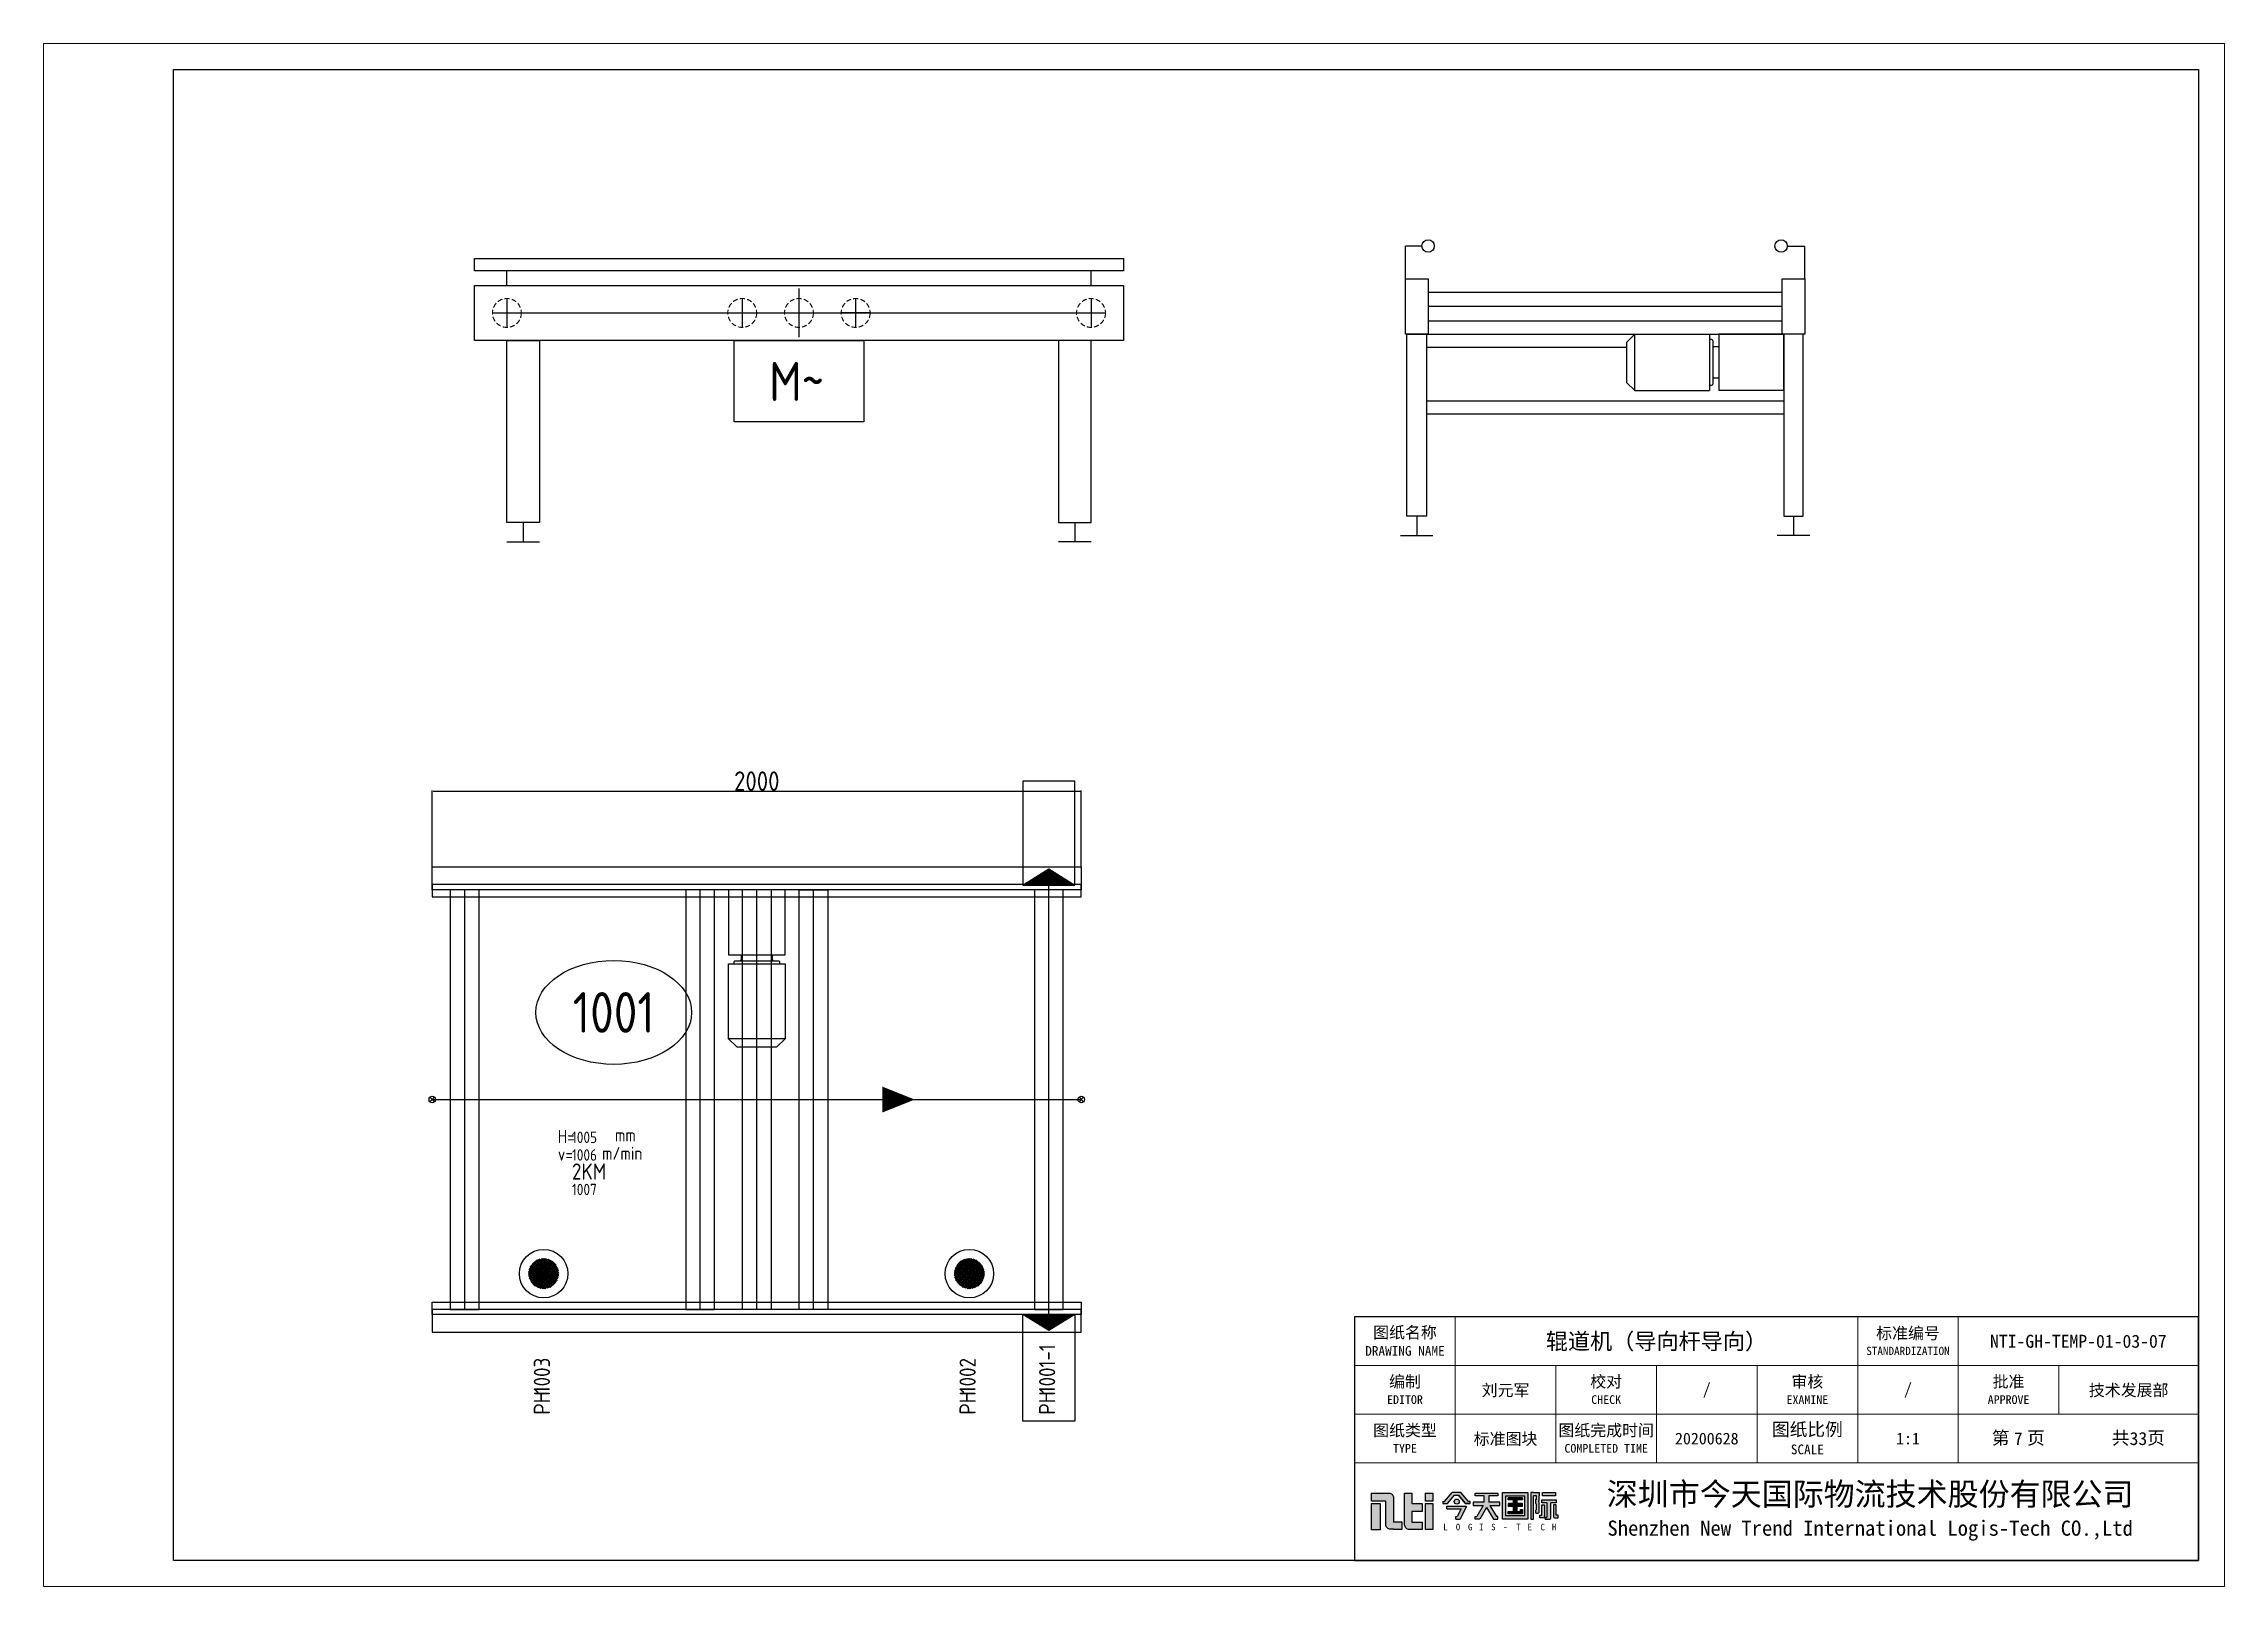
# Model space of a CAD drawing. Header units: millimetres. Extents: x 13310 to 204601, y -25828 to 2684.
# Drawn here: x 33241 to 39961, y -6820 to -2068 of the extents above; entities that cross this region are included whole.
import ezdxf
from ezdxf.enums import TextEntityAlignment as Align

# ---------------------------------------------------------------- set-up
doc = ezdxf.new("R2010")
doc.units = ezdxf.units.MM
doc.linetypes.add('DASHED', pattern=[0.75, 0.5, -0.25])
for name, color, linetype in [('NTI-功率', 6, 'Continuous'), ('NTI-电气控制', 1, 'Continuous'), ('NTI-粗实线', 7, 'Continuous'), ('NTI-编号层', 6, 'Continuous')]:
    doc.layers.add(name, color=color, linetype=linetype)
doc.layers.add('NTI-标注层', color=3, linetype='Continuous', lineweight=9)
doc.layers.add('NTI-细实线', color=7, linetype='Continuous', lineweight=9)
doc.layers.add('NTI-输送设备', color=7, linetype='Continuous', plot=False)
doc.styles.add('NTI标准图块应用文字样式', font='gbenor.shx', dxfattribs={"height": 3.5})
doc.styles.get("Standard").update_dxf_attribs({"font": 'gbenor.shx'})
doc.styles.add('标题栏', font='')
doc.styles.get('标题栏').set_extended_font_data('SimSun')
doc.dimstyles.new('ISO-25', dxfattribs={"dimtxt": 2.5, "dimasz": 2.5, "dimexe": 1.25, "dimexo": 0.625, "dimtad": 1, "dimtxsty": 'Standard', "dimcen": 2.5, "dimadec": 0, "dimazin": 0, "dimtfac": 1, "dimtmove": 0, "dimatfit": 3, "dimfxl": 1, "dimarcsym": 0})

# ---------------------------------------------------------------- blocks, each defined once
blk = doc.blocks.new('*U23')
at = {"layer": 'NTI-输送设备'}
for p, q in [((100, 320), (100, 364.5)), ((1900, 320), (1900, 364.5)), ((150, -410.5), (150, -470.5)), ((1850, -410.5), (1850, -470.5)), ((100, -470.5), (200, -470.5)), ((1900, -470.5), (1800, -470.5))]:
    blk.add_line(p, q, dxfattribs=at)
at = {"layer": 'NTI-输送设备', "color": 1, "ltscale": 20}
for p, q in [((100, 279.5), (100, 190.5)), ((825.3, 279.5), (825.3, 190.5)), ((1000, 310), (1000, 160)), ((1174.7, 279.5), (1174.7, 190.5)), ((1900, 279.5), (1900, 190.5)), ((55.5, 235), (1944.5, 235)), ((780.8, 235), (869.8, 235)), ((925, 235), (1075, 235)), ((1219.2, 235), (1130.2, 235))]:
    blk.add_line(p, q, dxfattribs=at)
at = {"layer": 'NTI-输送设备', "linetype": 'DASHED', "lineweight": 9, "ltscale": 30}
for p, q in [((55.5, 235), (55.5, 236.2)), ((1219.2, 235), (1219.2, 236.1))]:
    blk.add_line(p, q, dxfattribs=at)
at = {"layer": 'NTI-输送设备'}
for points in [[(0, 364.5), (0, 402.5), (2000, 402.5), (2000, 364.5)], [(0, 320), (2000, 320), (2000, 150), (0, 150)], [(100, 150), (200, 150), (200, -410.5), (100, -410.5)], [(800, 150), (1200, 150), (1200, -100), (800, -100)], [(1900, 150), (1800, 150), (1800, -410.5), (1900, -410.5)]]:
    blk.add_lwpolyline(points, close=True, dxfattribs=at)
at = {"layer": 'NTI-输送设备', "linetype": 'DASHED', "lineweight": 9, "ltscale": 30}
for centre in [(100, 235), (825.3, 235), (1000, 235), (1174.7, 235), (1900, 235)]:
    blk.add_circle(centre, 44.5, dxfattribs=at)
at = {"layer": 'NTI-输送设备', "color": 7, "ltscale": 4, "insert": (993.1, 24.1), "char_height": 120, "width": 1664.999, "attachment_point": 5}
blk.add_mtext('M~', dxfattribs=at)
blk = doc.blocks.new('*U26')
at = {"layer": 'NTI-输送设备'}
for p, q in [((66, 892), (15, 892)), ((15, 790.5), (15, 892)), ((1192, 892), (1246, 892)), ((1246, 790.5), (1246, 892)), ((80, 620.5), (1181, 620.5)), ((80, 580.5), (696.7, 580.5)), ((80, 415), (1181, 415)), ((80, 375), (1181, 375)), ((0, 0), (100, 0)), ((50, 60), (50, 0)), ((1261, 0), (1161, 0)), ((1211, 60), (1211, 0))]:
    blk.add_line(p, q, dxfattribs=at)
at = {"layer": 'NTI-输送设备', "color": 1}
blk.add_line((1177, 705.5), (85, 705.5), dxfattribs=at)
at = {"layer": 'NTI-输送设备', "color": 2}
for p, q in [((721.9, 620.5), (696.7, 595.3)), ((721.9, 446.5), (721.9, 620.5)), ((721.9, 620.5), (952.7, 620.5)), ((952.7, 620.5), (952.7, 446.5)), ((980.5, 620.5), (980.5, 446.5)), ((1181, 620.5), (980.5, 620.5)), ((1181, 446.5), (1181, 620.5)), ((696.7, 595.3), (696.7, 471.7)), ((958.7, 603.7), (952.7, 603.7)), ((962.3, 600.1), (962.3, 466.9)), ((980.3, 581.5), (965.9, 581.5)), ((696.7, 471.7), (721.9, 446.5)), ((965.9, 485.5), (980.3, 485.5)), ((721.9, 446.5), (952.7, 446.5)), ((952.7, 463.3), (958.7, 463.3)), ((1181, 446.5), (980.5, 446.5))]:
    blk.add_line(p, q, dxfattribs=at)
at = {"layer": 'NTI-输送设备'}
for points in [[(85, 790.5), (85, 620.5), (15, 620.5), (15, 790.5)], [(1246, 790.5), (1246, 620.5), (1176, 620.5), (1176, 790.5)], [(20, 620.5), (80, 620.5), (80, 60), (20, 60)], [(1241, 620.5), (1181, 620.5), (1181, 60), (1241, 60)]]:
    blk.add_lwpolyline(points, close=True, dxfattribs=at)
for points in [[(85, 750), (1176, 750)], [(1176, 661), (85, 661)]]:
    blk.add_lwpolyline(points, dxfattribs=at)
for centre in [(85, 892), (1173, 892)]:
    blk.add_circle(centre, 19, dxfattribs=at)
at = {"layer": 'NTI-输送设备', "color": 2}
for centre, start, end in [((958.7, 600.1), 0, 90), ((965.9, 585.1), 180, 270), ((965.9, 481.9), 90, 180), ((958.7, 466.9), 270, 0)]:
    blk.add_arc(centre, 3.6, start, end, dxfattribs=at)
blk = doc.blocks.new('图块标准图框标题栏')
h = blk.add_hatch(color=1)
h.dxf.hatch_style = 1
h.paths.add_polyline_path([(-126.08, 8.76), (-127.42, 8.76), (-127.42, 4.73), (-126.08, 4.73)])
h.paths.add_polyline_path([(-124, 9.62, 0.414214), (-124.75, 10.37), (-125.22, 10.37), (-127.41, 10.37), (-127.41, 9.11), (-125.22, 9.11), (-125.22, 5.54, 0.414214), (-124.47, 4.79), (-124, 4.79), (-122.69, 4.79), (-122.69, 5.9), (-124, 5.9)])
h.paths.add_polyline_path([(-121.17, 8.75), (-121.17, 10.37), (-122.3, 10.37), (-122.3, 5.5, 0.414214), (-121.55, 4.75), (-121.17, 4.75), (-119.6, 4.75), (-119.6, 5.89), (-121.17, 5.89), (-121.17, 7.51), (-119.6, 7.51), (-119.6, 8.75)])
h.paths.add_polyline_path([(-117.97, 8.75), (-119.09, 8.75), (-119.09, 4.75), (-117.97, 4.75)])
h.paths.add_polyline_path([(-117.97, 10.37), (-119.09, 10.37), (-119.09, 9.13), (-117.97, 9.13)])
h = blk.add_hatch(color=256)
h.dxf.hatch_style = 1
h.paths.add_polyline_path([(-113.64, 10.45), (-114.96, 10.45), (-116.14, 9.05), (-116.4, 9.05), (-116.4, 8.75), (-115.7, 8.75), (-114.6, 10.05), (-114, 10.05), (-112.9, 8.75), (-112.2, 8.75), (-112.2, 9.05), (-112.45, 9.05)])
h.paths.add_polyline_path([(-113.88, 9.05, 1), (-114.66, 9.05, 1)])
h.paths.add_polyline_path([(-112.8, 8.25), (-112.8, 8.35), (-115.8, 8.35), (-115.8, 7.95), (-113.6, 7.95), (-114.2, 6.75), (-114.4, 6.75), (-114.4, 6.35), (-113.75, 6.35)])
h.paths.add_polyline_path([(-107.63, 8.95), (-109.33, 8.95), (-109.33, 9.95), (-107.93, 9.95), (-107.93, 10.35), (-111.43, 10.35), (-111.43, 9.95), (-110.03, 9.95), (-110.03, 8.95), (-111.73, 8.95), (-111.73, 8.45), (-110.19, 8.45), (-111.19, 6.75), (-111.43, 6.75), (-111.43, 6.35), (-110.73, 6.35), (-109.68, 8.14), (-108.63, 6.35), (-107.93, 6.35), (-107.93, 6.75), (-108.16, 6.75), (-109.16, 8.45), (-107.63, 8.45)])
h.paths.add_polyline_path([(-103.33, 10.45), (-107.23, 10.45), (-107.23, 6.35), (-103.33, 6.35)])
h.paths.add_polyline_path([(-106.73, 9.95), (-103.83, 9.95), (-103.83, 6.85), (-106.73, 6.85)], flags=16)
h.paths.add_polyline_path([(-106.33, 8.75), (-105.53, 8.75), (-105.53, 9.35), (-106.33, 9.35), (-106.33, 9.65), (-104.13, 9.65), (-104.13, 9.35), (-105.03, 9.35), (-105.03, 8.75), (-104.13, 8.75), (-104.13, 8.35), (-105.03, 8.35), (-105.03, 7.55), (-104.43, 7.55), (-104.43, 7.85), (-104.13, 7.85), (-104.13, 7.55), (-104.13, 7.15), (-106.33, 7.15), (-106.33, 7.55), (-105.53, 7.55), (-105.53, 8.35), (-106.33, 8.35)], flags=0)
h.paths.add_polyline_path([(-101.57, 8.95), (-101.67, 9.05), (-101.67, 9.15), (-101.57, 9.25), (-101.57, 9.95), (-101.57, 10.45), (-102.47, 10.45), (-102.87, 10.45), (-102.87, 6.35), (-102.47, 6.35), (-102.47, 9.95), (-101.97, 9.95), (-101.97, 9.45), (-102.07, 9.45), (-102.07, 8.75), (-101.97, 8.65), (-101.97, 7.85), (-102.07, 7.75), (-102.07, 7.25), (-101.97, 7.25), (-101.82, 7.25, 0.414214), (-101.57, 7.5)])
h.paths.add_polyline_path([(-98.97, 9.35), (-101.17, 9.35), (-101.17, 8.85), (-100.37, 8.85), (-100.37, 6.65), (-100.67, 6.65), (-100.67, 6.35), (-100.37, 6.35), (-100.07, 6.35), (-100.02, 6.35, 0.414214), (-99.77, 6.6), (-99.77, 8.85), (-98.97, 8.85)])
h.paths.add_polyline_path([(-99.07, 10.45), (-101.07, 10.45), (-101.07, 9.95), (-99.07, 9.95)])
h.paths.add_polyline_path([(-100.77, 8.55), (-101.17, 8.55), (-101.17, 6.95), (-101.47, 6.95), (-101.47, 6.55), (-101.17, 6.55), (-101.02, 6.55, 0.414214), (-100.77, 6.8)])
h.paths.add_polyline_path([(-98.97, 8.55), (-99.37, 8.55), (-99.37, 6.8, 0.414214), (-99.12, 6.55), (-98.97, 6.55), (-98.67, 6.55), (-98.67, 6.95), (-98.97, 6.95)])
h = blk.add_hatch(color=256)
h.dxf.hatch_style = 1
h.paths.add_polyline_path([(-105.03, 8.75), (-105.03, 9.35), (-104.13, 9.35), (-104.13, 9.65), (-106.33, 9.65), (-106.33, 9.35), (-105.53, 9.35), (-105.53, 8.75), (-106.33, 8.75), (-106.33, 8.35), (-105.53, 8.35), (-105.53, 7.55), (-106.33, 7.55), (-106.33, 7.15), (-104.13, 7.15), (-104.13, 7.55), (-104.13, 7.85), (-104.43, 7.85), (-104.43, 7.55), (-105.03, 7.55), (-105.03, 8.35), (-104.13, 8.35), (-104.13, 8.75)])
for p, q in [((-116.14, 9.05), (-114.96, 10.45)), ((-113.64, 10.45), (-114.96, 10.45)), ((-112.45, 9.05), (-113.64, 10.45)), ((-116.4, 9.05), (-116.4, 8.75)), ((-116.4, 9.05), (-116.14, 9.05)), ((-116.4, 8.75), (-115.7, 8.75)), ((-115.8, 7.95), (-113.6, 7.95)), ((-115.7, 8.75), (-114.6, 10.05)), ((-114.6, 10.05), (-114, 10.05)), ((-114.6, 10.05), (-114, 10.05)), ((-114.4, 6.35), (-114.4, 6.75)), ((-114.4, 6.75), (-114.2, 6.75)), ((-113.6, 7.95), (-114.2, 6.75)), ((-114, 10.05), (-112.9, 8.75)), ((-112.9, 8.75), (-114, 10.05)), ((-112.8, 8.25), (-113.75, 6.35)), ((-112.9, 8.75), (-112.2, 8.75)), ((-112.2, 8.75), (-112.9, 8.75)), ((-112.2, 9.05), (-112.45, 9.05)), ((-112.2, 8.75), (-112.2, 9.05)), ((-111.43, 6.75), (-111.19, 6.75)), ((-111.43, 6.35), (-111.43, 6.75)), ((-110.19, 8.45), (-111.19, 6.75)), ((-109.68, 8.14), (-110.73, 6.35)), ((-109.68, 8.14), (-108.63, 6.35)), ((-109.16, 8.45), (-108.16, 6.75)), ((-107.93, 6.75), (-108.16, 6.75)), ((-107.93, 6.35), (-107.93, 6.75)), ((-102.07, 7.25), (-101.97, 7.25)), ((-101.57, 9.25), (-101.67, 9.15)), ((-101.67, 9.15), (-101.67, 9.05)), ((-101.57, 8.95), (-101.67, 9.05)), ((-110.73, 6.35), (-111.43, 6.35)), ((-108.63, 6.35), (-107.93, 6.35))]:
    blk.add_line(p, q)
at = {"color": 7, "linetype": 'Continuous'}
for p, q in [((-115.8, 7.95), (-115.8, 8.35)), ((-115.8, 8.35), (-112.8, 8.35)), ((-112.8, 8.35), (-112.8, 8.25)), ((-99.77, 6.6), (-99.77, 8.65))]:
    blk.add_line(p, q, dxfattribs=at)
at = {"color": 1}
for points in [[(-125.22, 9.11), (-127.41, 9.11), (-127.41, 10.37), (-125.22, 10.37)], [(-121.17, 8.75), (-119.6, 8.75), (-119.6, 7.51), (-121.17, 7.51)], [(-121.17, 7.51), (-121.17, 5.89)], [(-124, 4.79), (-122.69, 4.79), (-122.69, 5.9), (-124, 5.9)], [(-121.17, 5.89), (-119.6, 5.89), (-119.6, 4.75), (-121.17, 4.75)]]:
    blk.add_lwpolyline(points, dxfattribs=at)
for points in [[(-125.22, 10.37), (-124.75, 10.37, -0.414214), (-124, 9.62), (-124, 5.9)], [(-121.17, 4.75), (-121.55, 4.75, -0.414214), (-122.3, 5.5), (-122.3, 10.37), (-121.17, 10.37), (-121.17, 8.75)], [(-124, 4.79), (-124.47, 4.79, -0.414214), (-125.22, 5.54), (-125.22, 9.11)]]:
    blk.add_lwpolyline(points, format="xyb", dxfattribs=at)
for points in [[(-119.09, 10.37), (-117.97, 10.37), (-117.97, 9.13), (-119.09, 9.13)], [(-127.42, 8.76), (-126.08, 8.76), (-126.08, 4.73), (-127.42, 4.73)], [(-119.09, 8.75), (-117.97, 8.75), (-117.97, 4.75), (-119.09, 4.75)]]:
    blk.add_lwpolyline(points, close=True, dxfattribs=at)
for points in [[(-110.03, 9.95), (-111.43, 9.95), (-111.43, 10.35), (-107.93, 10.35), (-107.93, 9.95), (-109.33, 9.95)], [(-102.47, 10.45), (-102.87, 10.45), (-102.87, 6.35), (-102.47, 6.35), (-102.47, 9.95)], [(-102.47, 10.45), (-101.57, 10.45), (-101.57, 9.95)], [(-110.03, 8.95), (-111.73, 8.95), (-111.73, 8.45), (-110.19, 8.45)], [(-110.03, 8.95), (-110.03, 9.95)], [(-109.33, 9.95), (-109.33, 8.95)], [(-109.16, 8.45), (-107.63, 8.45), (-107.63, 8.95), (-109.33, 8.95)], [(-105.53, 9.35), (-106.33, 9.35), (-106.33, 9.65), (-104.13, 9.65), (-104.13, 9.35), (-105.03, 9.35)], [(-105.53, 8.75), (-106.33, 8.75), (-106.33, 8.35), (-105.53, 8.35)], [(-104.13, 7.55), (-104.13, 7.15), (-106.33, 7.15), (-106.33, 7.55), (-105.53, 7.55)], [(-105.53, 8.75), (-105.53, 9.35)], [(-105.53, 7.55), (-105.53, 8.35)], [(-105.03, 9.35), (-105.03, 8.75)], [(-105.03, 8.35), (-104.13, 8.35), (-104.13, 8.75), (-105.03, 8.75)], [(-105.03, 8.35), (-105.03, 7.55)], [(-105.03, 7.55), (-104.43, 7.55)], [(-104.43, 7.55), (-104.43, 7.85), (-104.13, 7.85), (-104.13, 7.55)], [(-101.97, 9.95), (-102.47, 9.95)], [(-101.57, 9.25), (-101.57, 9.95)], [(-101.17, 6.55), (-101.47, 6.55), (-101.47, 6.95), (-101.17, 6.95)], [(-100.37, 8.85), (-101.17, 8.85), (-101.17, 9.35), (-98.97, 9.35), (-98.97, 8.85), (-99.77, 8.85)], [(-100.37, 8.85), (-100.37, 6.65)], [(-98.97, 6.55), (-98.67, 6.55), (-98.67, 6.95), (-98.97, 6.95)], [(-100.37, 6.35), (-100.67, 6.35), (-100.67, 6.65), (-100.37, 6.65)]]:
    blk.add_lwpolyline(points)
for points in [[(-107.23, 10.45), (-103.33, 10.45), (-103.33, 6.35), (-107.23, 6.35)], [(-101.07, 10.45), (-99.07, 10.45), (-99.07, 9.95), (-101.07, 9.95)], [(-106.73, 9.95), (-103.83, 9.95), (-103.83, 6.85), (-106.73, 6.85)]]:
    blk.add_lwpolyline(points, close=True)
at = {"color": 7, "linetype": 'Continuous'}
for points in [[(-104.13, 9.55), (-104.13, 9.65), (-106.33, 9.65)], [(-102.07, 7.25), (-102.07, 7.75), (-101.97, 7.85), (-101.97, 8.65), (-102.07, 8.75), (-102.07, 9.45), (-101.97, 9.45), (-101.97, 9.95)], [(-114.4, 6.35), (-113.75, 6.35)], [(-100.67, 6.35), (-100.67, 6.55)], [(-100.67, 6.35), (-100.07, 6.35)], [(-100.02, 6.35), (-100.07, 6.35)]]:
    blk.add_lwpolyline(points, dxfattribs=at)
for points in [[(-101.97, 7.25), (-101.82, 7.25, 0.414214), (-101.57, 7.5), (-101.57, 8.95)], [(-101.17, 6.95), (-101.17, 8.55), (-100.77, 8.55), (-100.77, 6.8, -0.414214), (-101.02, 6.55), (-101.17, 6.55)], [(-100.37, 6.35), (-100.02, 6.35, 0.414214), (-99.77, 6.6), (-99.77, 8.85)], [(-98.97, 6.95), (-98.97, 8.55), (-99.37, 8.55), (-99.37, 6.8, 0.414214), (-99.12, 6.55), (-98.97, 6.55)]]:
    blk.add_lwpolyline(points, format="xyb")
blk.add_circle((-114.27, 9.05), 0.388, dxfattribs=at)
at = {"layer": 'NTI-粗实线'}
blk.add_lwpolyline([(-130, 0), (0, 0), (0, 37.5), (-130, 37.5)], close=True, dxfattribs=at)
at = {"layer": 'NTI-细实线'}
for p, q in [((-114.5, 37.5), (-114.5, 15)), ((-52.5, 22.5), (-52.5, 37.5)), ((-37, 22.5), (-37, 37.5)), ((0, 30), (-130, 30)), ((-99, 30), (-99, 15)), ((-83.5, 30), (-83.5, 15)), ((-68, 30), (-68, 15)), ((-21.5, 30), (-21.5, 22.5)), ((0, 22.5), (-130, 22.5)), ((-52.5, 22.5), (-52.5, 15)), ((-37, 22.5), (-37, 15)), ((0, 15), (-130, 15))]:
    blk.add_line(p, q, dxfattribs=at)
at = {"style": '标题栏'}
blk.add_attdef('图纸名称', text='', height=2.5, dxfattribs=at).set_placement((-83.5, 33.75), align=Align.MIDDLE_CENTER)
for tag, height, p in [('标准编号', 2, (-18.5, 33.75)), ('编制人员', 1.8, (-106.75, 26.25)), ('校对人员', 1.8, (-75.75, 26.25)), ('审核人员', 1.8, (-44.75, 26.25)), ('批准', 1.8, (-10.75, 26.25)), ('图纸类型', 1.8, (-106.75, 18.75)), ('图纸完成时间', 1.8, (-75.75, 18.75)), ('图纸比例', 1.8, (-44.75, 18.75)), ('N', 2, (-27.75, 18.75)), ('N', 2, (-9.25, 18.75))]:
    blk.add_attdef(tag, text='', height=height, dxfattribs=at).set_placement(p, align=Align.MIDDLE)
at = {"layer": 'NTI-细实线', "color": 7, "style": '标题栏'}
for s, p in [('L', (-116.36, 4.64)), ('O', (-114.42, 4.64)), ('G', (-112.54, 4.64)), ('I', (-110.82, 4.64)), ('S', (-108.97, 4.64)), ('-', (-107.13, 4.64)), ('T', (-105.13, 4.64)), ('E', (-103.36, 4.64)), ('C', (-101.38, 4.64)), ('H', (-99.62, 4.64))]:
    blk.add_text(s, height=1, dxfattribs=at).set_placement(p)
at = {"layer": 'NTI-细实线', "attachment_point": 5, "style": '标题栏'}
for s, insert, char_height, width in [('图纸名称\\P{\\H0.83333x;DRAWING NAME}', (-122.25, 33.75), 1.8, 15.1979), ('标准编号\\P{\\H0.7x;STANDARDIZATION}', (-44.75, 33.75), 1.8, 15.1979), ('编制\\P{\\H0.75x;EDITOR}', (-122.25, 26.25), 1.8, 14.4665), ('校对\\P{\\H0.75x;CHECK}', (-91.25, 26.25), 1.8, 14.4665), ('审核\\P{\\H0.75x;EXAMINE}', (-60.25, 26.25), 1.8, 14.4665), ('批准\\P{\\H0.75x;APPROVE}', (-29.25, 26.25), 1.8, 14.4665), ('图纸类型\\P{\\H0.75x;TYPE}', (-122.25, 18.75), 1.8, 14.4665), ('图纸完成时间\\P{\\H0.75x;COMPLETED TIME}', (-91.25, 18.75), 1.8, 17.2878), ('图纸比例\\P{\\H0.75x;SCALE}', (-60.25, 18.75), 2, 14.4665), ('第  页', (-27.75, 18.75), 2, 24.25), ('共  页', (-9.25, 18.75), 2, 24.25), ('深圳市今天国际物流技术股份有限公司\\P{\\H0.66667x;Shenzhen New Trend International Logis-Tech CO.,Ltd}', (-50.58, 7.5), 3.5, 116.0664)]:
    blk.add_mtext(s, dxfattribs=dict(at, insert=insert, char_height=char_height, width=width))
blk = doc.blocks.new('开关1')
at = {"layer": 'NTI-电气控制'}
h = blk.add_hatch(dxfattribs=at)
h.set_pattern_fill('ANSI31', color=256, scale=2, angle=360, style=0)
h.set_pattern_definition([(45, (-31364.18172, -13848.8874), (-0.1767766953, 0.1767766953), [])])
h.paths.add_polyline_path([(0, -270), (80, -320), (-80, -320)])
h = blk.add_hatch(dxfattribs=at)
h.set_pattern_fill('ANSI31', color=256, scale=4, angle=360, style=0)
h.set_pattern_definition([(45, (-31364.1817, -13848.8874), (-0.3535533906, 0.3535533906), [])])
h.paths.add_polyline_path([(0, -270), (80, -320), (-80, -320)])
h = blk.add_hatch(dxfattribs=at)
h.set_pattern_fill('ANSI31', color=256, scale=12, angle=360, style=0)
h.set_pattern_definition([(45, (-31364.1817, -13848.8874), (-1.06066017, 1.06066017), [])])
h.paths.add_polyline_path([(0, -270), (80, -320), (-80, -320)])
for color in [256, 1]:
    blk.add_hatch(color=color, dxfattribs=at).paths.add_polyline_path([(0, -270), (80, -320), (-80, -320)])
at = {"layer": 'NTI-电气控制', "color": 7}
for p, q in [((-80, 0), (-80, -320)), ((80, 0), (-80, 0)), ((80, -320), (80, 0)), ((-80, -320), (0, -270)), ((-80, -320), (80, -320)), ((0, -270), (80, -320))]:
    blk.add_line(p, q, dxfattribs=at)
blk = doc.blocks.new('开关3')
at = {"layer": 'NTI-电气控制'}
h = blk.add_hatch(dxfattribs=at)
h.set_pattern_fill('ANSI37', color=1, scale=2.4, angle=-90, style=0)
h.set_pattern_definition([(315, (-108851.0843, 64486.6747), (2.69407684, 2.69407684), []), (45, (-108851.0843, 64486.6747), (-2.69407684, 2.69407684), [])])
h.paths.add_polyline_path([(0, 46.6, 1), (0, -46.6, 1)])
at = {"layer": 'NTI-电气控制', "color": 5}
blk.add_circle((0, 0), 74.7, dxfattribs=at)
blk = doc.blocks.new('电机')
at = {"layer": 'NTI-输送设备', "color": 2}
blk.add_lwpolyline([(87, -200.5), (87, 0), (-87, 0), (-87, -200.5)], close=True, dxfattribs=at)
for points in [[(-48, -200.74), (-48, -215.14, -0.4142136), (-51.6, -218.74)], [(51.6, -218.74, -0.4142136), (48, -215.14), (48, -200.74)], [(-70.2, -228.34), (-70.2, -222.34, -0.4142136), (-66.6, -218.74), (66.6, -218.74, -0.4142136), (70.2, -222.34), (70.2, -228.34)]]:
    blk.add_lwpolyline(points, format="xyb", dxfattribs=at)
blk.add_lwpolyline([(-87, -459.1), (-61.8, -484.3), (61.8, -484.3), (87, -459.1), (-87, -459.1), (-87, -228.34), (87, -228.34), (87, -459.1)], dxfattribs=at)
blk = doc.blocks.new('开关2')
at = {"layer": 'NTI-电气控制'}
h = blk.add_hatch(dxfattribs=at)
h.set_pattern_fill('ANSI31', color=256, scale=2, angle=270, style=0)
h.set_pattern_definition([(315, (1540.01195, 80), (0.176776695, 0.176776695), [])])
h.paths.add_polyline_path([(270, 0), (320, -80), (320, 80)])
h = blk.add_hatch(dxfattribs=at)
h.set_pattern_fill('ANSI31', color=256, scale=4, angle=270, style=0)
h.set_pattern_definition([(315, (1540.01195, 80), (0.3535534, 0.3535534), [])])
h.paths.add_polyline_path([(270, 0), (320, -80), (320, 80)])
h = blk.add_hatch(dxfattribs=at)
h.set_pattern_fill('ANSI31', color=256, scale=12, angle=270, style=0)
h.set_pattern_definition([(315, (1540.012, 80), (1.0606602, 1.0606602), [])])
h.paths.add_polyline_path([(270, 0), (320, -80), (320, 80)])
for color in [256, 1]:
    blk.add_hatch(color=color, dxfattribs=at).paths.add_polyline_path([(270, 0), (320, -80), (320, 80)])
at = {"layer": 'NTI-电气控制', "color": 7}
for p, q in [((-10, 80), (320, 80)), ((-10, -80), (-10, 80)), ((320, 80), (270, 0)), ((320, 80), (320, -80)), ((270, 0), (320, -80)), ((320, -80), (-10, -80))]:
    blk.add_line(p, q, dxfattribs=at)
blk = doc.blocks.new('*D394')
at = {"layer": 'Defpoints', "color": 0, "lineweight": -3, "transparency": 16777216}
for p in [(2000, 950.3), (0, 716.5), (2000, 716.5)]:
    blk.add_point(p, dxfattribs=at)
at = {"layer": 'NTI-标注层', "color": 0, "lineweight": -2, "transparency": 16777216}
for p, q in [((0, 717.1), (0, 951.6)), ((2.5, 950.3), (1997.5, 950.3)), ((2000, 717.1), (2000, 951.6))]:
    blk.add_line(p, q, dxfattribs=at)
at = {"layer": 'NTI-标注层', "color": 0, "lineweight": -3, "transparency": 16777216}
for points in [[(2.5, 950.7), (2.5, 949.9), (0, 950.3)], [(1997.5, 950.7), (1997.5, 949.9), (2000, 950.3)]]:
    blk.add_solid(points, dxfattribs=at)
at = {"layer": 'NTI-标注层', "color": 0, "transparency": 16777216, "insert": (1000, 980.9), "char_height": 60, "attachment_point": 5}
blk.add_mtext('2000', dxfattribs=at)
blk = doc.blocks.new('NTI-物流方向示意')
at = {"layer": 'NTI-标注层'}
blk.add_lwpolyline([(0, 0, 0, 80, 0), (-100, 0, 50, 50, 0)], format="xyseb", dxfattribs=at)
blk = doc.blocks.new('*U393')
at = {"layer": 'NTI-电气控制', "color": 1}
blk.add_line((1900, -660.5), (1900, 660.5), dxfattribs=at)
at = {"layer": 'NTI-编号层'}
blk.add_ellipse((559.146, 268.541), major_axis=(240, 0), ratio=0.66666667, dxfattribs=at)
at = {"layer": 'NTI-输送设备'}
for p, q in [((0, 646.5), (0, 716.5)), ((0, 716.5), (2000, 716.5)), ((2000, 716.5), (2000, 646.5)), ((2000, 646.5), (0, 646.5)), ((2000, -646.5), (0, -646.5)), ((0, -646.5), (0, -716.5)), ((2000, -716.5), (2000, -646.5)), ((0, -716.5), (2000, -716.5))]:
    blk.add_line(p, q, dxfattribs=at)
at = {"layer": 'NTI-输送设备', "color": 1}
for p, q in [((100, -646.5), (100, 646.5)), ((825.3, -646.5), (825.3, 646.5)), ((1000, -646.5), (1000, 646.5)), ((1174.7, -646.5), (1174.7, 646.5)), ((1900, -646.5), (1900, 646.5)), ((0, 0), (2000, 0))]:
    blk.add_line(p, q, dxfattribs=at)
at = {"layer": 'NTI-输送设备', "color": 5}
for p, q in [((-7.071, 7.071), (7.071, -7.071)), ((-7.071, -7.071), (7.071, 7.071)), ((1992.929, 7.071), (2007.071, -7.071)), ((1992.929, -7.071), (2007.071, 7.071))]:
    blk.add_line(p, q, dxfattribs=at)
at = {"layer": 'NTI-输送设备'}
for points in [[(2000, 624.5), (2000, 662.5), (0, 662.5), (0, 624.5)], [(55.5, 646.5), (55.5, -646.5), (144.5, -646.5), (144.5, 646.5)], [(780.8, 646.5), (780.8, -646.5), (869.8, -646.5), (869.8, 646.5)], [(1219.2, 646.5), (1219.2, -646.5), (1130.2, -646.5), (1130.2, 646.5)], [(1855.5, 646.5), (1855.5, -646.5), (1944.5, -646.5), (1944.5, 646.5)], [(2000, -624.5), (2000, -662.5), (0, -662.5), (0, -624.5)]]:
    blk.add_lwpolyline(points, close=True, dxfattribs=at)
for points in [[(955.5, -646.5), (955.5, 646.5)], [(1044.5, 646.5), (1044.5, -646.5)]]:
    blk.add_lwpolyline(points, dxfattribs=at)
at = {"layer": 'NTI-输送设备', "color": 5}
for centre in [(0, 0), (2000, 0)]:
    blk.add_circle(centre, 10, dxfattribs=at)
blk.add_blockref('NTI-物流方向示意', (1486.588, 0))
blk.add_blockref('NTI-物流方向示意', (1486.588, 0))
at = {"layer": 'NTI-电气控制'}
for name, p in [('开关1', (1900, 980.5)), ('开关3', (343.167, -536.082)), ('开关3', (1654.955, -536.082))]:
    blk.add_blockref(name, p, dxfattribs=at)
at = {"layer": 'NTI-电气控制', "rotation": 90}
blk.add_blockref('开关2', (1900, -980.5), dxfattribs=at)
at = {"layer": 'NTI-输送设备'}
blk.add_blockref('电机', (1000, 646.5), dxfattribs=at)
at = {"layer": 'NTI-功率', "style": 'NTI标准图块应用文字样式'}
blk.add_attdef('005电机功率(KW)', (430.349, -294.373), '', height=35, dxfattribs=at)
at = {"layer": 'NTI-标注层', "char_height": 40, "attachment_point": 1, "style": 'NTI标准图块应用文字样式'}
for s, width, insert in [('H=', 125.71863, (386.349, -93.696)), ('mm', 125.71863, (562.94, -89.128)), ('v=', 125.71863, (386.794, -148.098)), ('m/min', 121.43291, (523.291, -145.548))]:
    blk.add_mtext_dynamic_manual_height_columns(s, width=width, gutter_width=200, heights=[0], dxfattribs=dict(at, insert=insert))
at = {"layer": 'NTI-标注层', "style": 'NTI标准图块应用文字样式'}
for tag, p in [('003输送高度(mm)', (430.349, -133.696)), ('004输送速度(m/min)', (430.349, -188.098))]:
    blk.add_attdef(tag, p, '', height=35, dxfattribs=at)
for tag, p, flags in [('005额定载荷(kg)', (430.349, -349.79), 1), ('011备注', (430.349, -405.207), 1), ('012设计单位', (430.349, -452.887), 3)]:
    blk.add_attdef(tag, p, '', height=35, dxfattribs=dict(at, flags=flags))
at = {"layer": 'NTI-电气控制', "color": 1, "char_height": 50, "attachment_point": 1, "rotation": 90, "style": 'NTI标准图块应用文字样式'}
for insert in [(312.773, -970.5), (1624.561, -970.5), (1869.606, -970.5)]:
    blk.add_mtext_dynamic_manual_height_columns('PH     ', width=378.69323, gutter_width=17.5, heights=[0], dxfattribs=dict(at, insert=insert))
at = {"layer": 'NTI-电气控制', "style": 'NTI标准图块应用文字样式'}
blk.add_attdef('007控制方式', (430.349, -246.697), '', height=50, dxfattribs=at)
for tag, p in [('3#光电编号', (362.773, -904.863)), ('2#光电编号', (1674.561, -904.863)), ('1#光电编号', (1919.606, -904.863))]:
    blk.add_attdef(tag, p, '', height=50, rotation=90, dxfattribs=at)
at = {"layer": 'NTI-编号层', "style": 'NTI标准图块应用文字样式'}
blk.add_attdef('000设备编号', text='', height=125, dxfattribs=at).set_placement((559.146, 268.541), align=Align.MIDDLE)
at = {"layer": 'NTI-标注层'}
dim = blk.add_linear_dim(base=(2000, 950.312), p1=(0, 716.5), p2=(2000, 716.5), dimstyle='ISO-25', override={"dimtxt": 60, "dimfxl": 2.5}, dxfattribs=at)
dim.commit()
dim.dimension.update_dxf_attribs({"geometry": '*D394', "text_midpoint": (1000, 980.937)})

msp = doc.modelspace()

# ---------------------------------------------------------------- linework, layer by layer
at = {"layer": 'NTI-粗实线'}
msp.add_lwpolyline([(33641.4, -6740.4), (33641.4, -2148.4), (39881.4, -2148.4), (39881.4, -6740.4)], close=True, dxfattribs=at)
at = {"layer": 'NTI-细实线'}
msp.add_lwpolyline([(33241.4, -6820.4), (33241.4, -2068.4), (39961.4, -2068.4), (39961.4, -6820.4)], close=True, dxfattribs=at)

# ---------------------------------------------------------------- block references
for name, p in [('*U26', (37422.6, -3583.8)), ('*U23', (34569, -3133))]:
    msp.add_blockref(name, p)
msp.add_blockref('*U393', (34439.1, -5321)).add_auto_attribs({'000设备编号': '1001', '003输送高度(mm)': '1005', '004输送速度(m/min)': '1006', '005电机功率(KW)': '1007', '1#光电编号': '1001-1', '2#光电编号': '1002', '3#光电编号': '1003', '007控制方式': '2KM'})
ref = msp.add_blockref('图块标准图框标题栏', (39881.4, -6740.4), dxfattribs=dict(xscale=20, yscale=20, zscale=20))
ref.add_attrib('图纸名称', '辊道机（导向杆导向）', dxfattribs={"height": 50, "style": '标题栏'}).set_placement((38211.4, -6065.4), align=Align.MIDDLE_CENTER)
ref.add_attrib('标准编号', 'NTI-GH-TEMP-01-03-07', dxfattribs={"height": 40, "style": '标题栏'}).set_placement((39511.4, -6065.4), align=Align.MIDDLE)
ref.add_attrib('图纸类型', '标准图块', dxfattribs={"height": 36, "style": '标题栏'}).set_placement((37746.4, -6365.4), align=Align.MIDDLE)
ref.add_attrib('图纸比例', '1:1', dxfattribs={"height": 36, "style": '标题栏'}).set_placement((38986.4, -6365.4), align=Align.MIDDLE)
ref.add_attrib('图纸完成时间', '20200628', dxfattribs={"height": 36, "style": '标题栏'}).set_placement((38366.4, -6365.4), align=Align.MIDDLE)
ref.add_attrib('编制人员', '刘元军', dxfattribs={"height": 36, "style": '标题栏'}).set_placement((37746.4, -6215.4), align=Align.MIDDLE)
ref.add_attrib('校对人员', '/', dxfattribs={"height": 36, "style": '标题栏'}).set_placement((38366.4, -6215.4), align=Align.MIDDLE)
ref.add_attrib('审核人员', '/', dxfattribs={"height": 36, "style": '标题栏'}).set_placement((38986.4, -6215.4), align=Align.MIDDLE)
ref.add_attrib('批准', '技术发展部', dxfattribs={"height": 36, "style": '标题栏'}).set_placement((39666.4, -6215.4), align=Align.MIDDLE)
ref.add_attrib('N', '33', dxfattribs={"height": 40, "style": '标题栏'}).set_placement((39696.4, -6365.4), align=Align.MIDDLE)
ref.add_attrib('N', '7', dxfattribs={"height": 40, "style": '标题栏'}).set_placement((39326.4, -6365.4), align=Align.MIDDLE)

doc.saveas('drawing.dxf')
